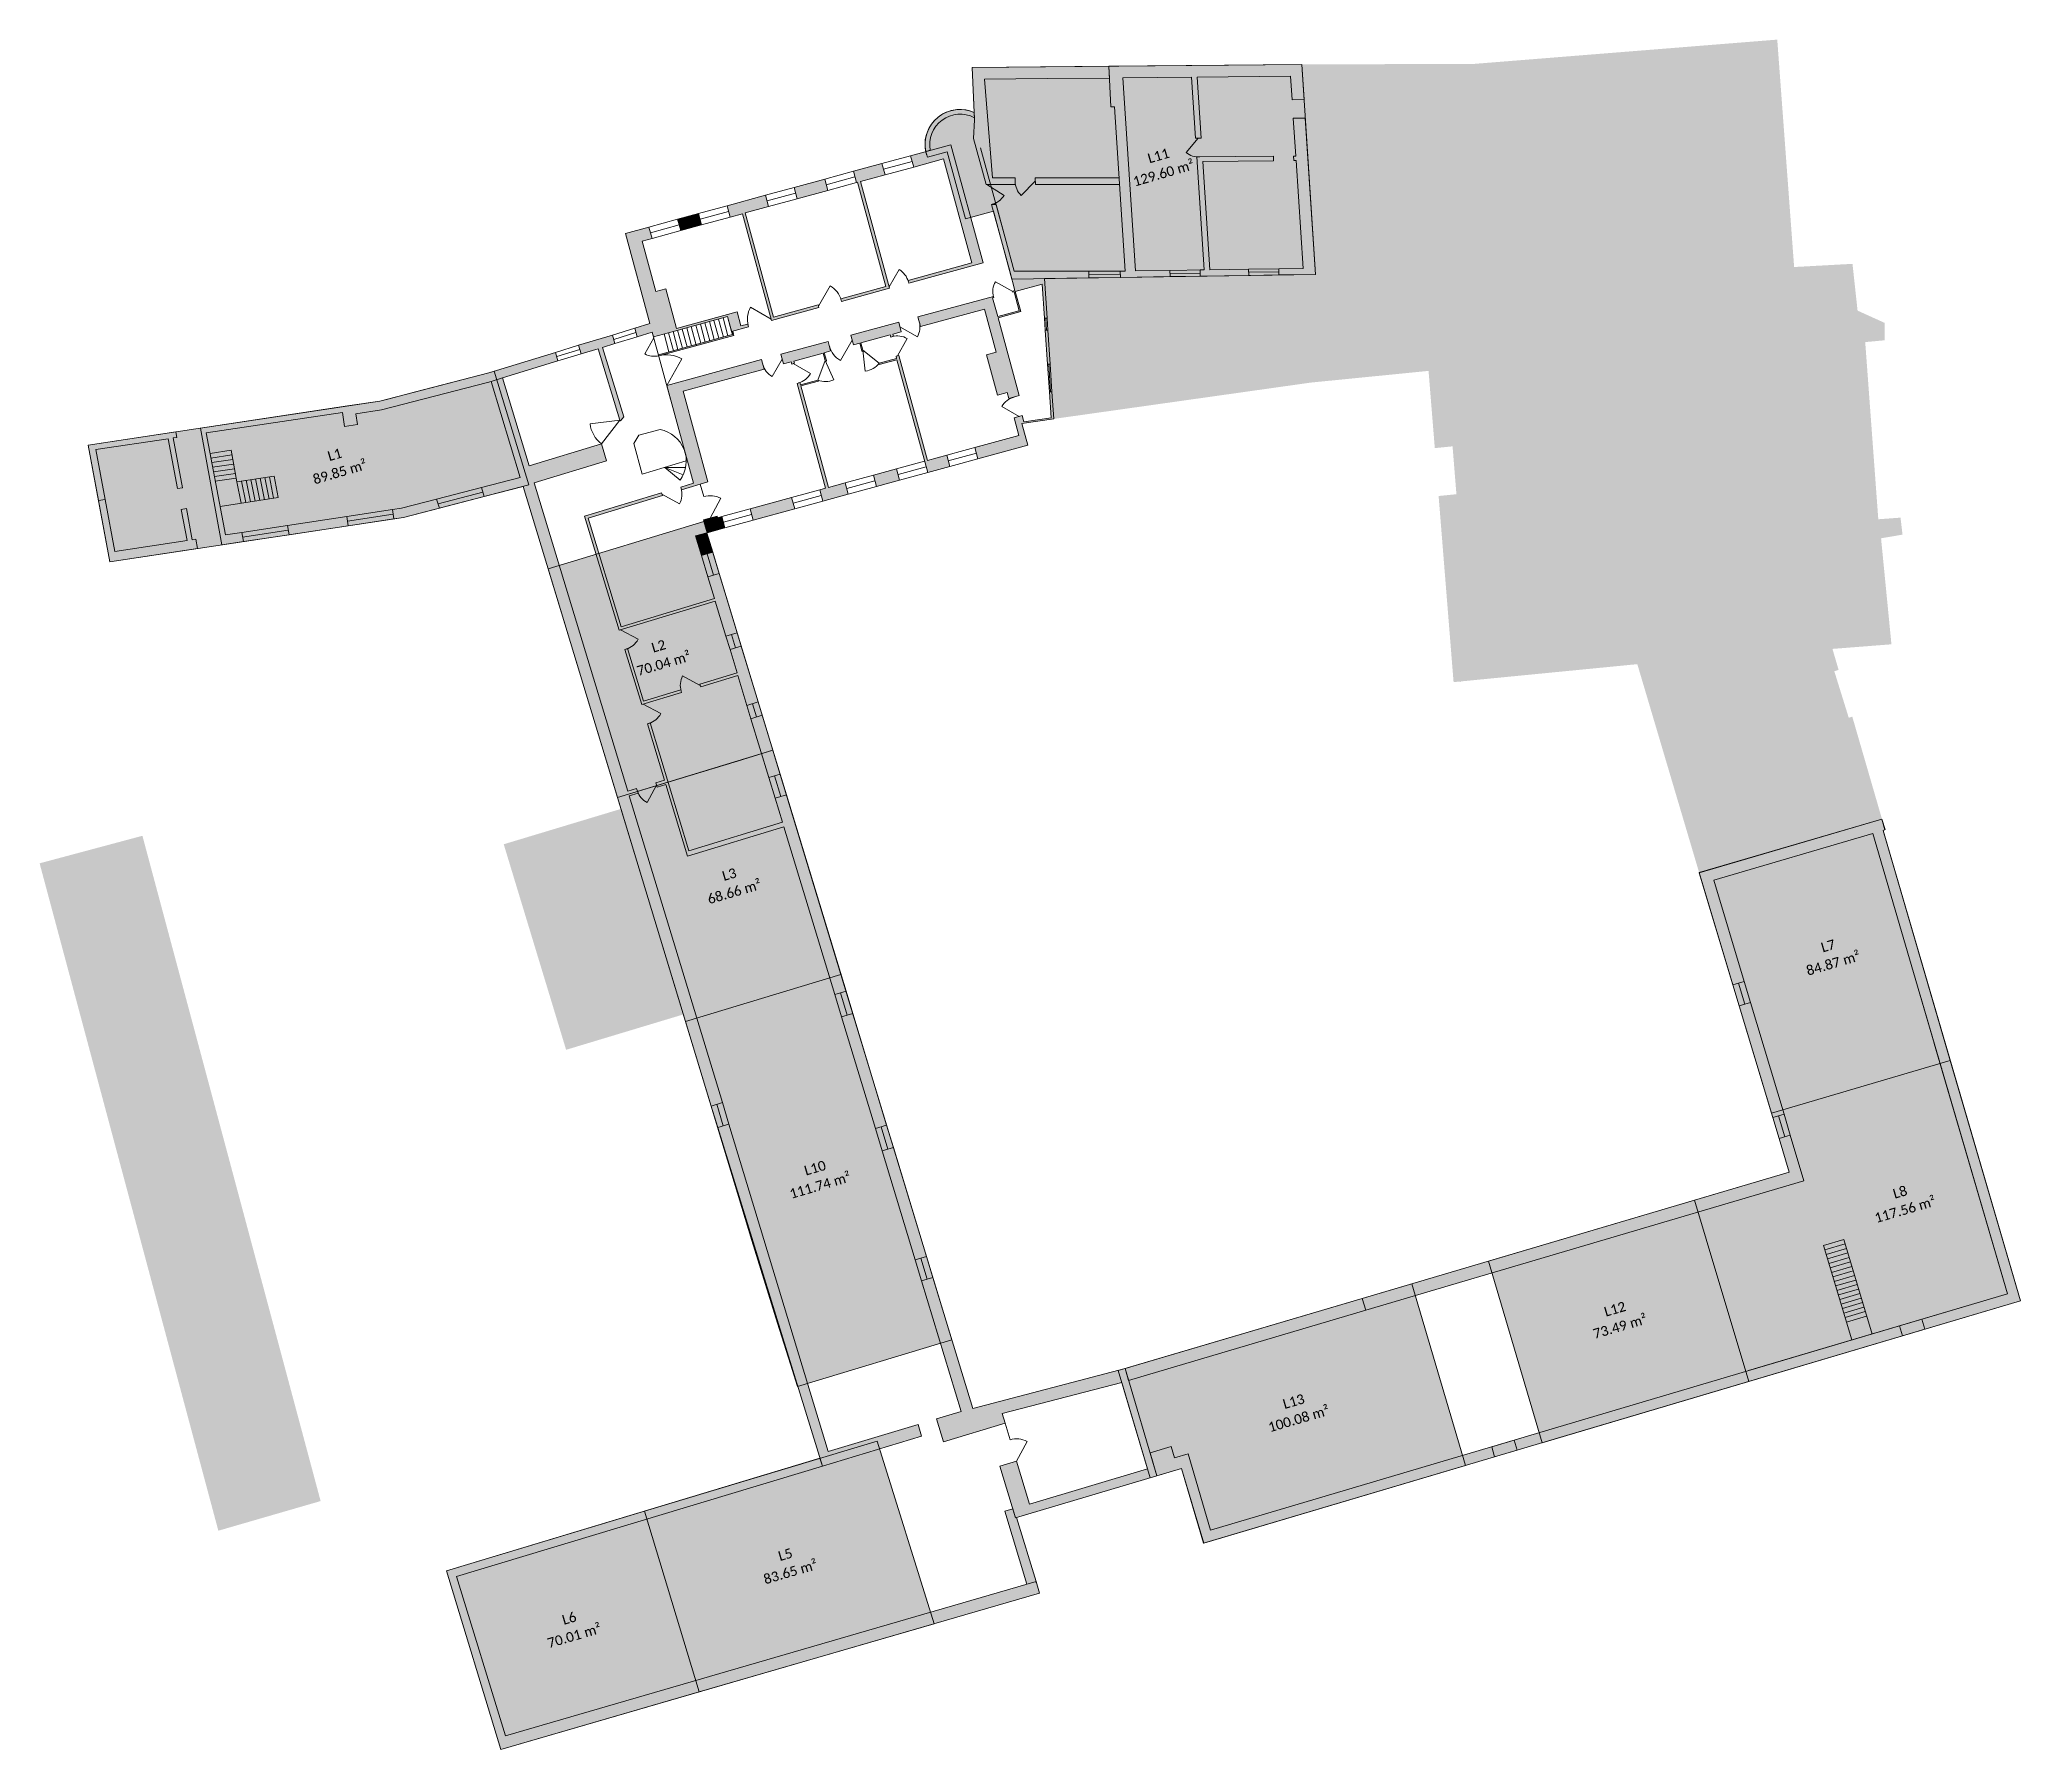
# Model space of a CAD drawing. Header units: centimetres. Extents: x 11704125 to 11712539, y 12092421 to 12099684.
import ezdxf

# ---------------------------------------------------------------- set-up
doc = ezdxf.new("R2010")
doc.units = ezdxf.units.CM
doc.header["$LTSCALE"] = 5
doc.linetypes.add('Lijnpatroon-11', pattern=[1.058074951171875, 0.70538330078125, -0.352691650390625])
for name, color, linetype, lineweight in [('_Nieuw-4 massa', 7, 'Continuous', 5), ('Bestaand-4 massa', 7, 'Continuous', 9), ('Tekst-beschrijving', 7, 'Lijnpatroon-11', 13)]:
    doc.layers.add(name, color=color, linetype=linetype, lineweight=lineweight)
for name, color, linetype, lineweight, true_color in [('Batiment', 4, 'Continuous', 5, 0x00ffff), ('Limite de propriété', 5, 'Continuous', 30, 0x0000ff), ('Oppervlakte-netto', 5, 'Continuous', 5, 0x0000ff)]:
    doc.layers.add(name, color=color, linetype=linetype, lineweight=lineweight, true_color=true_color)
doc.styles.add('Corbel', font='')
doc.styles.get('Corbel').set_extended_font_data('Corbel')

msp = doc.modelspace()

# ---------------------------------------------------------------- texts
at = {"layer": 'Tekst-beschrijving', "color": 16, "true_color": 0x800000, "char_height": 41.423828125, "attachment_point": 2, "rotation": 16.281229190591024, "line_spacing_factor": 1.117379698434457, "style": 'Corbel'}
for s, insert in [('L11\\P129.60 m²{\\H0.2778x; }{\\fArialUnicodeMS|b0|i0|c0|p0;\\H0.3044x;\\P}{\\fArial|b0|i0|c0|p0;\\H0.5479x; }', (11708872.02064525, 12099210.93376426, 300)), ('L1\\P89.85 m²{\\H0.2778x; }{\\fArialUnicodeMS|b0|i0|c0|p0;\\H0.3044x;\\P}{\\fArial|b0|i0|c0|p0;\\H0.5479x; }', (11705372.61463386, 12097941.39162138, 300)), ('L2\\P70.04 m²{\\H0.2778x; }{\\fArialUnicodeMS|b0|i0|c0|p0;\\H0.3044x;\\P}{\\fArial|b0|i0|c0|p0;\\H0.5479x; }', (11706748.45924313, 12097127.98447872, 300)), ('L3\\P68.66 m²{\\H0.2778x; }{\\fArialUnicodeMS|b0|i0|c0|p0;\\H0.3044x;\\P}{\\fArial|b0|i0|c0|p0;\\H0.5479x; }', (11707048.72314866, 12096158.22919522, 300)), ('L7\\P84.87 m²{\\H0.2778x; }{\\fArialUnicodeMS|b0|i0|c0|p0;\\H0.3044x;\\P}{\\fArial|b0|i0|c0|p0;\\H0.5479x; }', (11711716.68959996, 12095854.46960874, 300)), ('L10\\P111.74 m²{\\H0.2778x; }{\\fArialUnicodeMS|b0|i0|c0|p0;\\H0.3044x;\\P}{\\fArial|b0|i0|c0|p0;\\H0.5479x; }', (11707412.92297003, 12094911.24656668, 300)), ('L8\\P117.56 m²{\\H0.2778x; }{\\fArialUnicodeMS|b0|i0|c0|p0;\\H0.3044x;\\P}{\\fArial|b0|i0|c0|p0;\\H0.5479x; }', (11712022.25795014, 12094808.23509096, 300)), ('L12\\P73.49 m²{\\H0.2778x; }{\\fArialUnicodeMS|b0|i0|c0|p0;\\H0.3044x;\\P}{\\fArial|b0|i0|c0|p0;\\H0.5479x; }', (11710810.92222142, 12094311.92760685, 300)), ('L13\\P100.08 m²{\\H0.2778x; }{\\fArialUnicodeMS|b0|i0|c0|p0;\\H0.3044x;\\P}{\\fArial|b0|i0|c0|p0;\\H0.5479x; }', (11709446.20562864, 12093919.53488536, 300)), ('L5\\P83.65 m²{\\H0.2778x; }{\\fArialUnicodeMS|b0|i0|c0|p0;\\H0.3044x;\\P}{\\fArial|b0|i0|c0|p0;\\H0.5479x; }', (11707286.84742173, 12093269.05107892, 300)), ('L6\\P70.01 m²{\\H0.2778x; }{\\fArialUnicodeMS|b0|i0|c0|p0;\\H0.3044x;\\P}{\\fArial|b0|i0|c0|p0;\\H0.5479x; }', (11706368.64344328, 12092998.26309339, 300))]:
    msp.add_mtext(s, dxfattribs=dict(at, insert=insert))

# ---------------------------------------------------------------- hatches: boundary and pattern name
at = {"layer": '_Nieuw-4 massa', "linetype": 'Continuous', "lineweight": 0}
h = msp.add_hatch(color=7, dxfattribs=at)
edge = h.paths.add_edge_path()
edge.add_arc((11708034.91813118, 12099238.51657771), 128.945965095095, 61.929372976134175, 190.9972077656506, ccw=False)
edge.add_line((11708095.59489197, 12099352.29439899), (11708094.57028249, 12099374.99559208))
edge.add_arc((11708034.91813119, 12099238.51657771), 148.9459650937301, 66.39085749715862, 191.5703637856472)
edge.add_line((11707888.99887828, 12099208.64230536), (11707908.34006776, 12099213.91869624))
at = {"layer": '_Nieuw-4 massa', "linetype": 'Continuous', "lineweight": 0, "true_color": 0x324a9a}
for points in [[(11712025.41478313, 12094220.31072613), (11712038.0707466, 12094177.64897782), (11712133.94115962, 12094206.08951065), (11712121.28503055, 12094248.75181716)], [(11710293.42343205, 12093706.49992634), (11710305.89743402, 12093663.79023003), (11710401.76870273, 12093692.23101671), (11710389.29189498, 12093734.9471273)]]:
    msp.add_hatch(color=175, dxfattribs=at).paths.add_polyline_path(points)
at = {"layer": '_Nieuw-4 massa', "linetype": 'Continuous', "lineweight": 0}
for points in [[(11707439.53846994, 12093657.99165341), (11705852.57122257, 12093179.35445693), (11706083.66693012, 12092421.34697571), (11708372.72077463, 12093084.75293966), (11708357.64862966, 12093134.3618739), (11706103.26995795, 12092479.0857691), (11705896.31388139, 12093155.99020613), (11707449.8038114, 12093624.53047757)], [(11708225.23593429, 12093432.58965727), (11708319.23553244, 12093123.19640954), (11708357.64862966, 12093134.3618739), (11708275.20101487, 12093405.73255857), (11708271.0710697, 12093404.53563161), (11708259.44299827, 12093442.80863337)]]:
    msp.add_hatch(color=7, dxfattribs=at).paths.add_polyline_path(points)
at = {"layer": 'Bestaand-4 massa', "linetype": 'Continuous', "lineweight": 0, "true_color": 0x4c4c4c, "transparency": 33554503}
for points in [[(11709486.46328215, 12099578.64522917), (11710220.19132955, 12099581.0682318), (11711506.41753199, 12099684.08244613), (11711578.15048452, 12098718.07959943), (11709545.50521206, 12098686.92160041)], [(11708393.40999063, 12098669.26137103), (11708432.89283405, 12098072.94305174), (11709524.6732324, 12098227.18686873), (11710025.09738412, 12098276.88387609), (11710051.63723158, 12097948.90115295), (11710127.12095131, 12097956.39742379), (11710143.47960057, 12097753.01849775), (11710067.8383648, 12097745.50658403), (11710131.43714562, 12096954.8146674), (11710911.97385026, 12097031.14564142), (11711174.74439691, 12096145.27786352), (11711951.33301565, 12096373.19489991), (11711825.20803896, 12096808.0078576), (11711810.1967308, 12096803.55512803), (11711748.83986522, 12097000.95415276), (11711767.06706606, 12097007.26070662), (11711740.88364755, 12097095.93819653), (11711991.51117793, 12097115.52874562), (11711947.4020895, 12097565.77773608), (11712038.60413186, 12097581.33400353), (11712030.13815251, 12097653.54985802), (11711935.70174393, 12097646.5772355), (11711880.13391345, 12098399.18163002), (11711962.5231943, 12098406.90014977), (11711962.51887737, 12098480.89697152), (11711847.63923801, 12098532.92320237), (11711826.04295852, 12098731.61485793), (11711578.15048452, 12098718.07959943)]]:
    msp.add_hatch(color=251, dxfattribs=at).paths.add_polyline_path(points)
at = {"layer": 'Bestaand-4 massa', "linetype": 'Continuous', "lineweight": 0, "transparency": 33554687}
for points in [[(11708092.00401105, 12099264.0233063), (11708096.00237693, 12099343.26618395), (11708085.97846775, 12099565.35538206), (11708667.3147979, 12099571.00860246), (11708669.57064494, 12099521.02817541), (11708404.41724135, 12099518.44968417), (11708138.26325887, 12099515.86146278), (11708172.33078598, 12099096.29130825), (11708268.31262414, 12099096.30843654), (11708269.57638304, 12099068.30866162), (11708145.40216891, 12099068.28650229)], [(11707964.31070646, 12099177.36062711), (11708084.85082056, 12098735.50761886), (11707813.75759934, 12098661.55178466), (11707816.91585561, 12098649.97484995), (11708132.38732656, 12098736.03733316), (11707995.5295551, 12099237.7045041), (11707824.76976807, 12099191.12022419), (11707837.92916917, 12099142.88299622)], [(11706784.97117754, 12098625.51710261), (11706742.52241693, 12098613.93682964), (11706684.09467603, 12098828.11012185), (11706726.54343665, 12098839.69039482), (11706713.38403555, 12098887.92762279), (11706613.05060136, 12098860.55606849), (11706717.53624611, 12098477.55247838), (11706652.61477652, 12098457.75427823), (11706663.65371034, 12098421.38855415), (11706727.56549057, 12098440.78918289), (11706732.80262292, 12098421.5918999), (11706795.64357061, 12098438.73528212), (11707047.30934932, 12098507.39119508), (11707064.41509922, 12098444.68819275), (11707136.77094117, 12098464.4272944), (11707133.61268491, 12098476.00422912), (11707103.70560357, 12098467.84540044), (11707087.3879462, 12098527.65956312), (11706830.76589337, 12098457.65154926)], [(11707072.92345432, 12098432.49770905), (11707074.23939443, 12098427.67398624), (11706754.90894525, 12098340.55875094), (11706753.59300512, 12098345.38247378)], [(11706001.17962823, 12097781.32334435), (11706012.80777787, 12097743.01655781), (11706178.44655751, 12097786.06008825), (11706977.33645073, 12095154.26521354), (11707025.20664358, 12095168.70310124), (11706629.52272445, 12096472.21052973), (11706666.84125548, 12096483.53869119), (11706661.03194191, 12096502.67639942), (11706623.71341089, 12096491.34823795), (11706225.8600555, 12097802.00247262), (11706533.02027241, 12097895.24195539), (11706511.08503804, 12097967.50352471), (11706203.92482113, 12097874.26404193), (11706090.64320654, 12098247.44935219), (11706043.08940168, 12098231.96918286), (11706166.81840788, 12097824.36687479)], [(11704330.36909195, 12097961.53997431), (11704374.24264392, 12097726.65681134), (11704402.4414851, 12097730.90802715), (11704362.94042392, 12097942.38245247), (11704670.65409438, 12097988.77291271), (11704710.15515555, 12097777.29848738), (11704731.92268208, 12097780.58012766), (11704692.42162091, 12097992.05455299), (11704707.26311626, 12097994.29203499), (11704702.89062547, 12098017.70077263)], [(11704443.77980493, 12097509.59758203), (11704402.4414851, 12097730.90802715), (11704374.24264392, 12097726.65681134), (11704422.92999838, 12097466.00228709), (11704795.45153191, 12097522.16308542), (11704788.10249728, 12097561.50716455), (11704773.26100191, 12097559.26968254), (11704748.45801001, 12097692.05594961), (11704726.69048348, 12097688.77430934), (11704751.49347539, 12097555.98804227)], [(11708842.55524004, 12093680.50369366), (11708932.3349672, 12093707.32437862), (11708946.46274229, 12093659.36144585), (11709003.95266197, 12093676.53591354), (11709099.45571585, 12093352.30888398), (11712484.1575539, 12094356.40097783), (11711913.01391036, 12096311.93791137), (11711236.32000073, 12096113.51599353), (11711365.58135303, 12095683.51391728), (11711317.63905842, 12095669.45615511), (11711174.74403515, 12096145.48149404), (11711951.33301565, 12096373.19489991), (11711964.3839981, 12096328.20193795), (11711955.71603175, 12096324.45913656), (11712539.29605494, 12094326.34132168), (11709069.36695287, 12093296.96604895), (11708975.67942937, 12093615.02946387), (11708871.41958493, 12093583.88300654)], [(11709743.49293544, 12094336.53912996), (11711557.11426929, 12094872.675514), (11711513.93943368, 12095016.30134355), (11711561.92042269, 12095030.37045179), (11711620.03349441, 12094837.05094019), (11709758.60241739, 12094286.78120739)]]:
    msp.add_hatch(color=7, dxfattribs=at).paths.add_polyline_path(points)
at = {"layer": 'Bestaand-4 massa', "linetype": 'Continuous', "lineweight": 0}
for points in [[(11708716.55251966, 12098674.21475603), (11708715.34399958, 12098700.99066282), (11708736.50790319, 12098701.02826161), (11708690.34583735, 12099398.22438861), (11708675.12002868, 12099398.07632483), (11708667.3147979, 12099571.00860246), (11709486.46328215, 12099578.64522917), (11709496.36723075, 12099429.06365229), (11709445.12873711, 12099428.56538222), (11709438.51158276, 12099528.50576174), (11709041.89988668, 12099524.64890089), (11709059.03831642, 12099265.80331794), (11709035.00124394, 12099265.5695688), (11709017.86281419, 12099524.41515175), (11708726.41331026, 12099521.58094339), (11708780.70738557, 12098701.56523716), (11708926.37811911, 12098703.79819371), (11708927.46996545, 12098677.44786594)], [(11709388.95798849, 12098684.5219204), (11709388.55390816, 12098710.8827908), (11709492.54169178, 12098712.47679803), (11709462.20099531, 12099170.71920306), (11709452.18554844, 12099170.62180759), (11709450.92828911, 12099189.61047969), (11709460.94373598, 12099189.70787517), (11709450.29011749, 12099350.61188619), (11709501.55557188, 12099350.70296198), (11709545.50521206, 12098686.92160042)], [(11707703.21195357, 12099157.95853341), (11707581.65413908, 12099124.79684263), (11707594.81354018, 12099076.55961467), (11707599.63726298, 12099077.87555477), (11707720.17737707, 12098636.02254653), (11707528.19320974, 12098583.64813014), (11707531.35146601, 12098572.07119543), (11707734.91256806, 12098627.60386807), (11707611.21419769, 12099081.03381104), (11707716.37135467, 12099109.72130544)], [(11709055.4549299, 12098679.40972099), (11709055.40808869, 12098705.77606742), (11709072.04885266, 12098706.03115026), (11709040.29496742, 12099185.61726518), (11709365.79699071, 12099188.78261815), (11709367.05425004, 12099169.79394604), (11709065.58929923, 12099166.86234221), (11709096.0770149, 12098706.39947298), (11709260.56894372, 12098708.92093575), (11709260.97302404, 12098682.56006536)], [(11707473.25572568, 12099043.39792388), (11707460.09632459, 12099091.63515186), (11707329.85580906, 12099056.10476888), (11707343.01521015, 12099007.86754091)], [(11708353.39847292, 12099096.32362042), (11708710.33077741, 12099096.38731625), (11708712.86843849, 12099068.38776865), (11708354.66223182, 12099068.32384549)], [(11707208.29799456, 12099022.9430781), (11707045.256164, 12098978.46430237), (11707058.4155651, 12098930.2270744), (11707110.51177132, 12098944.43922759), (11707234.21014168, 12098491.00928464), (11707434.87701006, 12098545.75239322), (11707431.71875379, 12098557.32932794), (11707242.62882013, 12098505.74447561), (11707122.08870604, 12098947.59748386), (11707221.45739566, 12098974.70585013)], [(11707856.1308709, 12098506.22791059), (11708176.42606464, 12098593.60633391), (11708177.74200475, 12098588.78261111), (11708172.91828195, 12098587.466671), (11708194.76288779, 12098507.39287256), (11708284.60246042, 12098531.90163935), (11708286.41362094, 12098532.39573466), (11708264.56901511, 12098612.4695331), (11708259.74529232, 12098611.15359299), (11708258.4293522, 12098615.97731578), (11708268.07679779, 12098618.609196), (11708245.78985994, 12098700.30441097), (11708168.51622982, 12098983.55937709), (11708188.02608389, 12098983.29410733), (11708265.21960013, 12098700.33280748), (11708581.23585299, 12098700.36427249), (11708582.50884053, 12098672.16002819), (11708393.40999063, 12098669.26137103), (11708404.54491531, 12098501.08808373), (11708393.46339427, 12098500.33609586), (11708383.88377162, 12098645.01930439), (11708269.3927379, 12098613.7854732), (11708292.55328384, 12098528.88795197), (11708196.0788279, 12098502.56914976), (11708286.35231945, 12098171.66176586), (11708241.97406972, 12098159.55511685), (11708234.86799313, 12098185.60321996), (11708193.38397707, 12098174.286135), (11708146.79969716, 12098345.04592204), (11708188.28371322, 12098356.36300698), (11708138.27798904, 12098539.66447329), (11707867.18476782, 12098465.70863909)], [(11706923.69834951, 12098945.3026116), (11706834.94185004, 12098921.08931356), (11706848.10125114, 12098872.85208559), (11706936.85775061, 12098897.06538362)], [(11707737.90899685, 12098430.44144414), (11707740.54087707, 12098420.79399854), (11707752.11781178, 12098423.9522548), (11707749.48593156, 12098433.5997004), (11707785.18148026, 12098443.33765721), (11707774.12758333, 12098483.85692871), (11707570.56648129, 12098428.32425606), (11707581.62037821, 12098387.80498456), (11707608.63322588, 12098395.17424918), (11707617.84480665, 12098361.4081896), (11707623.03980957, 12098357.27784408), (11707622.2377295, 12098364.30327414), (11707613.45694868, 12098396.49018929)], [(11706557.85780671, 12098429.0815688), (11706414.32499507, 12098385.51171703), (11706425.38924302, 12098349.06260022), (11706497.15564883, 12098370.8475261), (11706589.0948167, 12098067.97095596), (11706592.92319716, 12098064.96096049), (11706605.89963348, 12098081.46554855), (11706516.29335705, 12098376.65683967), (11706568.92205466, 12098392.63245198)], [(11707064.41509922, 12098444.68819275), (11707068.09973152, 12098431.18176894), (11707072.92345432, 12098432.49770905), (11707069.23882202, 12098446.00413286)], [(11707453.3093518, 12098352.80097763), (11707462.09013263, 12098320.61406248), (11707464.96681225, 12098314.15459545), (11707467.34465537, 12098320.35085816), (11707458.1330746, 12098354.11691774), (11707485.14592226, 12098361.48618236), (11707474.09202534, 12098402.00545386), (11707273.42515697, 12098347.26234527), (11707284.47905389, 12098306.74307377), (11707317.28036891, 12098315.69146652), (11707319.91224913, 12098306.04402093), (11707331.48918385, 12098309.20227719), (11707328.85730363, 12098318.84972279)], [(11708406.19599544, 12098305.10136493), (11708396.80962346, 12098449.79723917), (11708407.8911445, 12098450.54922704), (11708417.27751646, 12098305.8533528)], [(11706315.76579774, 12098355.59375215), (11706032.92306698, 12098268.77549241), (11705569.50857301, 12098148.35081939), (11704807.60577349, 12098033.48747428), (11704899.34199943, 12097537.82545945), (11704990.60944346, 12097551.58480504), (11704983.17620363, 12097590.91618952), (11704913.91057459, 12097580.47380519), (11704832.14493654, 12098013.11903448), (11705411.59700101, 12098100.47637521), (11705420.54143862, 12098041.14681229), (11705474.5267778, 12098049.2855626), (11705467.72618782, 12098094.39471853), (11705577.17670674, 12098110.89531774), (11706027.62967383, 12098227.95175852), (11706043.08940168, 12098231.96918286), (11706090.64320654, 12098247.44935219), (11706326.83004569, 12098319.14463533)], [(11707191.42186941, 12098324.8913634), (11706789.12338811, 12098215.14195821), (11706902.45231833, 12097799.72233536), (11706848.1404939, 12097783.23580442), (11706851.62608204, 12097771.75317949), (11706963.0481144, 12097805.57569977), (11706858.0619586, 12098190.41396803), (11707202.47576634, 12098284.3720919)], [(11708425.26657892, 12098188.12410885), (11708432.89283405, 12098072.94305175), (11708297.12700298, 12098053.76241795), (11708322.50398102, 12097960.74032174), (11708110.87267388, 12097903.0060494), (11708097.71327277, 12097951.24327738), (11708284.87371732, 12098002.30175366), (11708264.34505159, 12098077.55182929), (11708298.10935228, 12098086.76293022), (11708305.2047689, 12098060.75390244), (11708421.48091858, 12098077.18108613), (11708414.1850579, 12098187.37212098)], [(11707764.87639975, 12097860.44340977), (11707666.47245468, 12097833.59823152), (11707679.63185579, 12097785.36100355), (11707778.03580085, 12097812.2061818)], [(11705623.80393883, 12097687.49628436), (11705629.76689724, 12097647.94324242), (11705670.69213693, 12097654.11307134), (11705822.95280236, 12097693.68011356), (11705811.32465273, 12097731.9869001), (11705662.65849136, 12097693.35393953)], [(11707011.88057014, 12097415.96180939), (11706964.03629959, 12097401.43852546), (11706991.63053904, 12097310.53441142), (11706594.52309351, 12097189.99115488), (11706454.51863651, 12097651.20992295), (11706770.29082211, 12097747.06359682), (11706766.80523397, 12097758.54622176), (11706439.55042342, 12097659.20695973), (11706586.52605671, 12097175.0229418), (11706995.13329637, 12097299.05699825), (11707040.43751958, 12097149.78031744), (11707088.27304357, 12097164.30094631)], [(11707319.16441327, 12097738.85054358), (11707142.61615889, 12097690.68713555), (11707155.77556, 12097642.44990758), (11707332.32381437, 12097690.61331561)], [(11705177.11996495, 12097620.15486563), (11705184.55320477, 12097580.82348116), (11705435.95699172, 12097618.7247462), (11705429.99403331, 12097658.27778814)], [(11707022.98783351, 12097658.05182082), (11707004.65768688, 12097653.05124839), (11707002.81537073, 12097659.80446031), (11706944.93069717, 12097644.01317899), (11706959.93241442, 12097589.0227391), (11707036.14723462, 12097609.81459284)], [(11706959.39210568, 12097588.87533968), (11706911.1354342, 12097575.71063427), (11706936.44206014, 12097492.3426395), (11706984.28633069, 12097506.86592343)], [(11706851.74844838, 12096910.66318129), (11706848.46574784, 12096922.20739342), (11706690.37676739, 12096874.21896927), (11706622.69826431, 12097097.17327001), (11706611.21563938, 12097093.68768187), (11706682.37973059, 12096859.25075619)], [(11707105.41051859, 12097107.84470706), (11707057.56624804, 12097093.32142315), (11707087.48421292, 12096994.76222581), (11706929.59812017, 12096946.83538889), (11706933.08370831, 12096935.35276396), (11707090.96980106, 12096983.27960088), (11707129.60173629, 12096856.01384123), (11707177.44600684, 12096870.53712516)], [(11707194.58348187, 12096814.08088591), (11707146.73921132, 12096799.55760199), (11707222.55075339, 12096549.81050973), (11707270.39502394, 12096564.33379366)], [(11707297.11786636, 12096476.30033585), (11707249.2735958, 12096461.77705193), (11707280.3534234, 12096359.39031295), (11706883.24597787, 12096238.84705641), (11706718.55193819, 12096781.40108441), (11706707.06931327, 12096777.91549627), (11706779.68573287, 12096538.69414353), (11706742.36720184, 12096527.36598207), (11706748.17651541, 12096508.22827385), (11706785.49504644, 12096519.55643531), (11706877.5726665, 12096216.22376005), (11707286.16273697, 12096340.25260473), (11707502.55966739, 12095627.37297359), (11707550.40393795, 12095641.89625752)], [(11707579.16004011, 12095547.16460183), (11707531.31576956, 12095532.64131791), (11707675.0968999, 12095058.98099857), (11707722.96709276, 12095073.41888627)], [(11711392.35486253, 12095594.44889926), (11711535.14691319, 12095119.43546982), (11711487.16592418, 12095105.36636158), (11711344.3779662, 12095580.38099108)], [(11707856.22758236, 12093801.27196564), (11707871.28967056, 12093751.65270415), (11707449.8038114, 12093624.53047757), (11707005.22120028, 12095062.40406777), (11707053.09139312, 12095076.84195547), (11707475.18084729, 12093686.34637955)], [(11707751.72324074, 12094978.6870797), (11707703.85304788, 12094964.24919199), (11707844.43866017, 12094501.11591538), (11707892.30885303, 12094515.55380308)], [(11707919.61267029, 12094425.60643118), (11708088.47950835, 12093869.3058913), (11708735.58269998, 12094038.58423772), (11708871.41958493, 12093583.88300654), (11708271.0710697, 12093404.53563161), (11708204.2515736, 12093624.46743258), (11708274.75079528, 12093645.73034767), (11708329.15035525, 12093463.63292321), (11708831.22527699, 12093613.62216604), (11708721.65373222, 12093980.40263459), (11708214.1887494, 12093848.45611566), (11708226.68747687, 12093806.61779782), (11707964.32009389, 12093727.48649322), (11707934.73469863, 12093824.95010147), (11708040.13773497, 12093856.74018025), (11707871.74247744, 12094411.16854347)], [(11709758.60241739, 12094286.78120739), (11709743.49293544, 12094336.53912995), (11708735.58269998, 12094038.58423772), (11708750.46718992, 12093988.7598038)]]:
    msp.add_hatch(color=7, dxfattribs=at).paths.add_polyline_path(points)
h = msp.add_hatch(color=7, dxfattribs=at)
edge = h.paths.add_edge_path()
edge.add_line((11707978.08494739, 12097918.60796264), (11707896.08165983, 12097896.23698077))
edge.add_line((11707896.08165983, 12097896.23698077), (11707774.48879365, 12098341.94896725))
edge.add_line((11707774.48879365, 12098341.94896725), (11707762.91185894, 12098338.79071099))
edge.add_line((11707762.91185894, 12098338.79071099), (11707765.54373916, 12098329.14326539))
edge.add_line((11707765.54373916, 12098329.14326539), (11707691.7732843, 12098309.01824897))
edge.add_arc((11707622.2377352, 12098364.30326936), 88.83482463210363, 318.2865962676386, 321.51315040147506, ccw=False)
edge.add_line((11707688.55138058, 12098305.19213248), (11707690.64485908, 12098303.52768886))
edge.add_line((11707690.64485908, 12098303.52768886), (11707766.85967927, 12098324.31954259))
edge.add_line((11707766.85967927, 12098324.31954259), (11707897.66412623, 12097844.84149653))
edge.add_line((11707897.66412623, 12097844.84149653), (11707991.2443485, 12097870.37073467))
edge.add_line((11707991.2443485, 12097870.37073467), (11707978.08494739, 12097918.60796264))
h = msp.add_hatch(color=7, dxfattribs=at)
edge = h.paths.add_edge_path()
edge.add_line((11707560.00353041, 12097752.72568881), (11707546.84412931, 12097800.96291679))
edge.add_line((11707546.84412931, 12097800.96291679), (11707475.4530319, 12097781.48700316))
edge.add_line((11707475.4530319, 12097781.48700316), (11707357.80798605, 12098212.72782125))
edge.add_line((11707357.80798605, 12098212.72782125), (11707434.02280625, 12098233.51967499))
edge.add_line((11707434.02280625, 12098233.51967499), (11707434.98102774, 12098236.01664042))
edge.add_arc((11707462.0901326, 12098320.61406247), 88.83483204241004, 249.00547485428308, 252.2320286207611, ccw=False)
edge.add_line((11707430.26250082, 12098237.67656046), (11707356.49204594, 12098217.55154404))
edge.add_line((11707356.49204594, 12098217.55154404), (11707353.86016572, 12098227.19898964))
edge.add_line((11707353.86016572, 12098227.19898964), (11707342.28323101, 12098224.04073337))
edge.add_line((11707342.28323101, 12098224.04073337), (11707463.8760972, 12097778.32874689))
edge.add_line((11707463.8760972, 12097778.32874689), (11707438.79273865, 12097771.48585832))
edge.add_line((11707438.79273865, 12097771.48585832), (11707451.95213975, 12097723.24863034))
edge.add_line((11707451.95213975, 12097723.24863034), (11707560.00353041, 12097752.72568881))
at = {"layer": 'Oppervlakte-netto', "linetype": 'Continuous', "lineweight": 0, "true_color": 0x88aac0, "transparency": 33554585}
msp.add_hatch(color=143, dxfattribs=at).paths.add_polyline_path([(11707979.92013078, 12099207.5325656), (11708057.56059729, 12098922.93292055), (11708176.22417811, 12098955.30504726), (11708254.83806292, 12098667.1372306), (11709545.50521206, 12098686.92160042), (11709486.46328215, 12099578.64522917), (11708085.97846775, 12099565.35538206), (11708094.57028249, 12099374.99559208), (11708076.36197837, 12099381.58057755), (11708058.74069031, 12099385.54509942), (11708040.33871679, 12099387.36387453), (11708021.7355562, 12099386.87802903), (11708005.03010444, 12099384.43301399), (11707996.84267244, 12099382.51366088), (11707982.2131917, 12099377.82590932), (11707961.64332341, 12099368.19195341), (11707948.76985855, 12099360.02120989), (11707941.22257523, 12099354.30104693), (11707924.54807533, 12099338.53333275), (11707913.28953303, 12099324.48973997), (11707906.54022573, 12099314.04150014), (11707895.89559019, 12099291.97341649), (11707890.8278053, 12099276.2376395), (11707887.31795324, 12099258.49376439), (11707885.97457244, 12099237.66992151), (11707886.56545106, 12099225.23565844), (11707888.05098843, 12099213.71853555), (11707896.00879948, 12099184.64105811)])
at = {"layer": 'Oppervlakte-netto', "linetype": 'Continuous', "lineweight": 0, "true_color": 0xbc9b6a, "transparency": 33554585}
msp.add_hatch(color=33, dxfattribs=at).paths.add_polyline_path([(11705569.50857301, 12098148.3508194), (11705433.04643153, 12098127.77798772), (11704330.36909195, 12097961.5399743), (11704422.92999838, 12097466.00228709), (11705670.69213693, 12097654.11307134), (11706202.44532344, 12097793.06928474), (11706055.91467522, 12098275.7873817), (11706032.92306698, 12098268.77549241), (11705721.89087425, 12098187.94947037), (11705722.00072429, 12098188.24925108), (11705603.75927154, 12098157.25133767)])
at = {"layer": 'Oppervlakte-netto', "linetype": 'Continuous', "lineweight": 0, "true_color": 0xffde74, "transparency": 33554687}
msp.add_hatch(color=41, dxfattribs=at).paths.add_polyline_path([(11706946.77301332, 12097637.25996708), (11706284.62835738, 12097436.26380338), (11706579.44055181, 12096465.05960001), (11707239.69148536, 12096665.48091813), (11706959.39210568, 12097588.87533968), (11706960.59822058, 12097589.20437496)])
at = {"layer": 'Oppervlakte-netto', "linetype": 'Continuous', "lineweight": 0, "true_color": 0x4d1d00, "transparency": 33554585}
msp.add_hatch(color=38, dxfattribs=at).paths.add_polyline_path([(11706579.44055181, 12096465.05960001), (11706868.45390185, 12095512.95861614), (11707528.7048354, 12095713.37993425), (11707247.10638861, 12096641.05389191), (11707239.69148536, 12096665.48091813), (11707179.40770447, 12096647.18158039), (11707088.7560359, 12096619.66397158)])
at = {"layer": 'Oppervlakte-netto', "linetype": 'Continuous', "lineweight": 0, "true_color": 0x9a3830, "transparency": 33554585}
msp.add_hatch(color=17, dxfattribs=at).paths.add_polyline_path([(11711174.74439691, 12096145.27786352), (11711317.63905842, 12095669.45615511), (11711344.3779662, 12095580.38099108), (11711481.41970168, 12095124.48180141), (11712241.12600417, 12095347.24482528), (11711955.71603175, 12096324.45913656), (11711964.0627512, 12096328.06322452), (11711951.33301565, 12096373.19489991)])
at = {"layer": 'Oppervlakte-netto', "linetype": 'Continuous', "lineweight": 0, "true_color": 0xddba99, "transparency": 33554585}
msp.add_hatch(color=31, dxfattribs=at).paths.add_polyline_path([(11707999.77021964, 12094161.54222241), (11707528.7048354, 12095713.37993425), (11706868.45390185, 12095512.95861614), (11707150.78654128, 12094582.86599671), (11707259.12991045, 12094232.21798187), (11707313.94248864, 12094057.75383442), (11707343.57845846, 12093963.4248614)])
at = {"layer": 'Oppervlakte-netto', "linetype": 'Continuous', "lineweight": 0, "true_color": 0x799463, "transparency": 33554585}
msp.add_hatch(color=75, dxfattribs=at).paths.add_polyline_path([(11711154.81982492, 12094753.75063994), (11711204.62368667, 12094588.07262729), (11711385.9508248, 12093984.15395113), (11712539.29605494, 12094326.34132168), (11712241.12600417, 12095347.24482528), (11711481.41970168, 12095124.48180141), (11711487.16592418, 12095105.36636158), (11711513.93943368, 12095016.30134355), (11711557.11426929, 12094872.675514)])
at = {"layer": 'Oppervlakte-netto', "linetype": 'Continuous', "lineweight": 0, "true_color": 0x8e3d0b, "transparency": 33554585}
msp.add_hatch(color=36, dxfattribs=at).paths.add_polyline_path([(11710280.01437525, 12094495.1437181), (11710507.96711514, 12093723.7816948), (11711386.13669457, 12093984.24968344), (11711204.62368667, 12094588.07262729), (11711154.81982492, 12094753.75063994)])
at = {"layer": 'Oppervlakte-netto', "linetype": 'Continuous', "lineweight": 0, "true_color": 0x808080, "transparency": 33554585}
msp.add_hatch(color=8, dxfattribs=at).paths.add_polyline_path([(11708706.81331673, 12094030.07953345), (11708842.6748375, 12093575.29583615), (11708975.67942937, 12093615.02946387), (11709070.25051392, 12093297.22816264), (11710182.56655964, 12093627.20338669), (11709954.22973501, 12094398.83640426)])
at = {"layer": 'Oppervlakte-netto', "linetype": 'Continuous', "lineweight": 0, "true_color": 0xcd9590, "transparency": 33554585}
msp.add_hatch(color=33, dxfattribs=at).paths.add_polyline_path([(11706694.44240291, 12093433.26698236), (11706926.01291287, 12092665.47288389), (11707924.68186177, 12092954.90379366), (11707682.31474355, 12093731.21418222), (11707583.60052961, 12093701.44148546)])
at = {"layer": 'Oppervlakte-netto', "linetype": 'Continuous', "lineweight": 0, "true_color": 0x808000, "transparency": 33554585}
msp.add_hatch(color=56, dxfattribs=at).paths.add_polyline_path([(11705852.57122257, 12093179.35445693), (11706083.66693012, 12092421.34697571), (11706926.01291287, 12092665.47288389), (11706694.44240291, 12093433.26698236)])

# ---------------------------------------------------------------- linework, layer by layer
at = {"layer": '_Nieuw-4 massa', "elevation": 300, "flags": 128}
msp.add_lwpolyline([(11707908.34006776, 12099213.91869624, -0.6313669059731183), (11708095.59489197, 12099352.29439899), (11708094.57028249, 12099374.99559208, 0.6078870595226368), (11707888.99887828, 12099208.64230536)], format="xyb", close=True, dxfattribs=at)
at = {"layer": '_Nieuw-4 massa', "flags": 128}
for points in [[(11712025.41478313, 12094220.31072613), (11712038.0707466, 12094177.64897782), (11712133.94115962, 12094206.08951065), (11712121.28503055, 12094248.75181716)], [(11710293.42343205, 12093706.49992634), (11710305.89743402, 12093663.79023003), (11710401.76870273, 12093692.23101671), (11710389.29189498, 12093734.9471273)], [(11707439.53846994, 12093657.99165341), (11705852.57122257, 12093179.35445693), (11706083.66693012, 12092421.34697571), (11708372.72077463, 12093084.75293966), (11708357.64862966, 12093134.3618739), (11706103.26995795, 12092479.0857691), (11705896.31388139, 12093155.99020613), (11707449.8038114, 12093624.53047757)], [(11708225.23593429, 12093432.58965727), (11708319.23553244, 12093123.19640954), (11708357.64862966, 12093134.3618739), (11708275.20101487, 12093405.73255857), (11708271.0710697, 12093404.53563161), (11708259.44299827, 12093442.80863337)]]:
    msp.add_lwpolyline(points, close=True, dxfattribs=at)
at = {"layer": 'Batiment'}
for p, q in [((11706734.14784327, 12098416.66084715, 300), (11706734.82713253, 12098416.86704762, 300)), ((11707740.54087707, 12098420.79399854, 300), (11707752.11781178, 12098423.9522548, 300)), ((11706754.6847837, 12098341.38043965, 300), (11706754.90894524, 12098340.55875094, 300)), ((11707690.64485908, 12098303.52768886, 300), (11707766.85967927, 12098324.31954259, 300)), ((11707691.77328429, 12098309.01824897, 300), (11707765.54373917, 12098329.14326539, 300)), ((11707762.91185894, 12098338.79071099, 300), (11707774.48879365, 12098341.94896725, 300)), ((11707342.28323101, 12098224.04073337, 300), (11707353.86016572, 12098227.19898964, 300)), ((11707356.49204594, 12098217.55154404, 300), (11707430.26250081, 12098237.67656046, 300)), ((11707357.80798605, 12098212.72782125, 300), (11707434.02280625, 12098233.51967499, 300)), ((11706589.0948167, 12098067.97095596, 300), (11706592.92319716, 12098064.96096049, 300)), ((11706512.53736643, 12097962.71909765, 300), (11706511.08503804, 12097967.50352471, 300)), ((11706770.29082211, 12097747.06359683, 300), (11706766.80523397, 12097758.54622176, 300)), ((11706851.62608204, 12097771.75317949, 300), (11706848.1404939, 12097783.23580442, 300)), ((11710161.29914265, 12096957.73495946, 300), (11710161.34056877, 12096957.2199292, 300)), ((11712329.09318172, 12095046.66068052, 300), (11712328.93014988, 12095046.61248561, 300)), ((11709112.05364759, 12093309.53967587, 300), (11709112.02936621, 12093309.62210966, 300)), ((11709115.41102807, 12093310.52861282, 300), (11709115.38483692, 12093310.61753017, 300)), ((11708354.67272834, 12093131.5798241, 300), (11708354.05469424, 12093131.40070752, 300))]:
    msp.add_line(p, q, dxfattribs=at)
at = {"layer": 'Batiment', "transparency": 33554687}
for points in [[(11712039.35159376, 12095881.07854946, 10210.39574048912), (11712038.89214205, 12095880.94382785, 10210.49361297902)], [(11712065.51953264, 12095791.83596447, 10210.39574048912), (11712064.9649161, 12095791.67333839, 10210.51388500892)], [(11712205.08187332, 12095315.87551121, 10210.39574048912), (11712204.01971103, 12095315.56406127, 10210.62200250343)], [(11712231.2498122, 12095226.63292623, 10210.39574048912), (11712230.09248507, 12095226.29357181, 10210.64227453363)], [(11709056.71091576, 12093339.62838275, 10192.32935274938), (11709056.79330251, 12093339.65282327, 10192.3268009444)]]:
    msp.add_polyline3d(points, dxfattribs=at)
at = {"layer": 'Bestaand-4 massa'}
for p, q in [((11707703.21195357, 12099157.95853341, 300), (11707824.76976807, 12099191.12022419, 300)), ((11707709.79165412, 12099133.83991943, 300), (11707831.34946862, 12099167.00161021, 300)), ((11708222.20322736, 12098858.01403964, 300), (11708122.36669356, 12099223.97580371, 300)), ((11707460.09632459, 12099091.63515186, 300), (11707581.65413908, 12099124.79684263, 300)), ((11707466.67602513, 12099067.51653787, 300), (11707588.23383963, 12099100.67822865, 300)), ((11707473.25572568, 12099043.39792388, 300), (11707594.81354018, 12099076.55961467, 300)), ((11707716.37135467, 12099109.72130544, 300), (11707837.92916917, 12099142.88299622, 300)), ((11706923.69834951, 12098945.3026116, 300), (11707045.256164, 12098978.46430237, 300)), ((11707208.29799456, 12099022.9430781, 300), (11707329.85580906, 12099056.10476888, 300)), ((11707214.87769511, 12098998.82446411, 300), (11707336.4355096, 12099031.98615489, 300)), ((11707221.45739566, 12098974.70585013, 300), (11707343.01521015, 12099007.86754091, 300)), ((11706713.38403555, 12098887.92762279, 300), (11706834.94185004, 12098921.08931356, 300)), ((11706719.96373609, 12098863.8090088, 300), (11706841.52155059, 12098896.97069958, 300)), ((11706930.27805006, 12098921.18399761, 300), (11707051.83586455, 12098954.34568839, 300)), ((11706936.85775061, 12098897.06538362, 300), (11707058.4155651, 12098930.2270744, 300)), ((11706726.54343665, 12098839.69039482, 300), (11706848.10125114, 12098872.85208559, 300)), ((11708581.23585299, 12098700.36427249, 300), (11708715.34399958, 12098700.99066282, 300)), ((11708581.87234676, 12098686.26215034, 300), (11708715.94825962, 12098687.60270942, 300)), ((11708582.50884053, 12098672.16002819, 300), (11708716.55251966, 12098674.21475603, 300)), ((11708926.37811911, 12098703.79819371, 300), (11709072.04885266, 12098706.03115026, 300)), ((11708926.92404228, 12098690.62302983, 300), (11709055.4315093, 12098692.59289421, 300)), ((11708927.46996545, 12098677.44786594, 300), (11709055.4549299, 12098679.40972099, 300)), ((11709260.56894372, 12098708.92093575, 300), (11709388.55390816, 12098710.8827908, 300)), ((11709260.77098388, 12098695.74050055, 300), (11709388.75594833, 12098697.7023556, 300)), ((11709260.97302404, 12098682.56006536, 300), (11709388.95798849, 12098684.5219204, 300)), ((11706931.54000218, 12098475.80863244, 300), (11706952.33038438, 12098399.59920631, 300)), ((11706950.83489337, 12098481.07239288, 300), (11706971.62527557, 12098404.86296675, 300)), ((11706970.12978456, 12098486.33615332, 300), (11706990.92016676, 12098410.12672719, 300)), ((11706989.42467575, 12098491.59991376, 300), (11707010.21505795, 12098415.39048763, 300)), ((11707008.71956694, 12098496.8636742, 300), (11707029.50994914, 12098420.65424807, 300)), ((11707028.01445813, 12098502.12743464, 300), (11707048.80484033, 12098425.91800851, 300)), ((11707047.30934932, 12098507.39119508, 300), (11707067.84628974, 12098432.11078759, 300)), ((11708393.46339427, 12098500.33609586, 300), (11708396.80962346, 12098449.79723917, 300)), ((11708399.00415479, 12098500.7120898, 300), (11708402.35038398, 12098450.1732331, 300)), ((11708404.54491531, 12098501.08808373, 300), (11708407.8911445, 12098450.54922704, 300)), ((11706557.85780671, 12098429.0815688, 300), (11706652.61477652, 12098457.75427823, 300)), ((11706563.38993068, 12098410.85701039, 300), (11706658.13424343, 12098439.57141619, 300)), ((11706568.92205466, 12098392.63245198, 300), (11706663.65371034, 12098421.38855415, 300)), ((11706727.56549057, 12098440.78918289, 300), (11706804.877935, 12098157.39193875, 300)), ((11706777.18087266, 12098433.69854892, 300), (11706797.97125486, 12098357.48912279, 300)), ((11706796.47576385, 12098438.96230936, 300), (11706817.26614605, 12098362.75288323, 300)), ((11706815.77065504, 12098444.2260698, 300), (11706836.56103724, 12098368.01664367, 300)), ((11706835.06554623, 12098449.48983024, 300), (11706855.85592843, 12098373.28040411, 300)), ((11706854.36043742, 12098454.75359068, 300), (11706875.15081962, 12098378.54416455, 300)), ((11706873.65532861, 12098460.01735112, 300), (11706894.44571081, 12098383.80792499, 300)), ((11706892.9502198, 12098465.28111156, 300), (11706914.39857206, 12098386.65982401, 300)), ((11706912.24511099, 12098470.544872, 300), (11706933.03549319, 12098394.33544587, 300)), ((11706315.76579774, 12098355.59375215, 300), (11706414.32499507, 12098385.51171703, 300)), ((11706321.29792171, 12098337.36919374, 300), (11706419.85711905, 12098367.28715863, 300)), ((11706326.83004569, 12098319.14463533, 300), (11706425.38924302, 12098349.06260022, 300)), ((11707430.26250081, 12098237.67656047, 300), (11707462.09013263, 12098320.61406248, 300)), ((11707622.2377295, 12098364.30327414, 300), (11707691.77328429, 12098309.01824897, 300)), ((11708406.19599544, 12098305.10136493, 300), (11708414.1850579, 12098187.37212098, 300)), ((11708411.73675595, 12098305.47735887, 300), (11708419.72581841, 12098187.74811492, 300)), ((11708417.27751646, 12098305.8533528, 300), (11708425.26657892, 12098188.12410885, 300)), ((11706649.12398032, 12097968.41213937, 300), (11706670.46052896, 12098003.42287618, 300)), ((11706649.12398032, 12097968.41213937, 300), (11706684.66868491, 12097838.11912639, 300)), ((11706670.46052896, 12098003.42287618, 300), (11706760.94079703, 12098028.10642848, 300)), ((11704937.83428241, 12097939.86112834, 300), (11704848.53427428, 12097926.39839049, 300)), ((11704941.55090232, 12097920.19543609, 300), (11704852.2508942, 12097906.73269825, 300)), ((11704945.26752223, 12097900.52974385, 300), (11704855.96751411, 12097887.06700601, 300)), ((11704963.1072978, 12097806.1344211, 300), (11704937.83428241, 12097939.86112834, 300)), ((11706871.68479482, 12097894.88847477, 300), (11706684.66868491, 12097838.11912639, 300)), ((11707764.87639975, 12097860.44340977, 300), (11707884.50472513, 12097893.07872451, 300)), ((11707978.08494739, 12097918.60796264, 300), (11708123.70243328, 12097958.33327409, 300)), ((11707984.66464795, 12097894.48934866, 300), (11708104.29297332, 12097927.12466339, 300)), ((11707991.2443485, 12097870.37073467, 300), (11708110.87267388, 12097903.0060494, 300)), ((11704948.98414214, 12097880.86405161, 300), (11704859.68413402, 12097867.40131377, 300)), ((11704952.70076205, 12097861.19835937, 300), (11704863.40075393, 12097847.73562153, 300)), ((11704956.41738196, 12097841.53266713, 300), (11704867.11737384, 12097828.06992929, 300)), ((11704960.13400188, 12097821.86697489, 300), (11704870.83399375, 12097808.40423705, 300)), ((11705121.42873561, 12097830.00272814, 300), (11704963.1072978, 12097806.1344211, 300)), ((11704980.38958039, 12097714.68895218, 300), (11704963.1072978, 12097806.1344211, 300)), ((11705000.17976012, 12097717.67249056, 300), (11704982.89747753, 12097809.11795948, 300)), ((11705019.96993985, 12097720.65602894, 300), (11705002.68765726, 12097812.10149786, 300)), ((11705039.76011957, 12097723.63956732, 300), (11705022.47783698, 12097815.08503624, 300)), ((11705059.5502993, 12097726.6231057, 300), (11705042.26801671, 12097818.06857462, 300)), ((11705079.34047902, 12097729.60664408, 300), (11705062.05819643, 12097821.052113, 300)), ((11705099.13065875, 12097732.59018246, 300), (11705081.84837616, 12097824.03565138, 300)), ((11705118.92083848, 12097735.57372084, 300), (11705101.63855589, 12097827.01918976, 300)), ((11705138.7110182, 12097738.55725922, 300), (11705121.42873561, 12097830.00272814, 300)), ((11706845.28705557, 12097812.31027306, 300), (11706780.357226, 12097867.16569424, 300)), ((11706780.357226, 12097867.16569424, 300), (11706858.56260202, 12097834.68317109, 300)), ((11706780.357226, 12097867.16569424, 300), (11706868.96193739, 12097866.03942033, 300)), ((11707546.84412931, 12097800.96291679, 300), (11707666.47245468, 12097833.59823152, 300)), ((11707553.42382986, 12097776.8443028, 300), (11707673.05215523, 12097809.47961753, 300)), ((11707771.4561003, 12097836.32479578, 300), (11707891.08442568, 12097868.96011052, 300)), ((11707778.03580085, 12097812.2061818, 300), (11707897.66412623, 12097844.84149653, 300)), ((11705138.7110182, 12097738.55725922, 300), (11704891.08957227, 12097701.22621434, 300)), ((11705811.32465273, 12097731.9869001, 300), (11706001.17962823, 12097781.32334435, 300)), ((11705817.13872755, 12097712.83350683, 300), (11706006.99370305, 12097762.16995108, 300)), ((11705822.95280236, 12097693.68011356, 300), (11706012.80777787, 12097743.01655781, 300)), ((11706946.30943164, 12097742.71200529, 300), (11706930.24919527, 12097795.6194812, 300)), ((11707319.16441327, 12097738.85054358, 300), (11707438.79273865, 12097771.48585832, 300)), ((11707325.74411383, 12097714.7319296, 300), (11707445.3724392, 12097747.36724433, 300)), ((11707332.32381437, 12097690.61331561, 300), (11707451.95213975, 12097723.24863034, 300)), ((11707560.00353041, 12097752.72568881, 300), (11707679.63185579, 12097785.36100355, 300)), ((11705429.99403331, 12097658.27778814, 300), (11705623.80393883, 12097687.49628436, 300)), ((11705432.97551251, 12097638.50126717, 300), (11705626.78541804, 12097667.71976339, 300)), ((11705435.95699172, 12097618.7247462, 300), (11705629.76689724, 12097647.94324242, 300)), ((11707022.98783351, 12097658.05182082, 300), (11707142.61615889, 12097690.68713555, 300)), ((11707029.56753407, 12097633.93320683, 300), (11707149.19585944, 12097666.56852156, 300)), ((11707036.14723462, 12097609.81459284, 300), (11707155.77556, 12097642.44990758, 300)), ((11704983.17620363, 12097590.91618952, 300), (11705177.11996495, 12097620.15486563, 300)), ((11704986.89282354, 12097571.25049728, 300), (11705180.83658486, 12097600.48917339, 300)), ((11704990.60944346, 12097551.58480504, 300), (11705184.55320477, 12097580.82348116, 300)), ((11706936.44206014, 12097492.3426395, 300), (11706964.03629959, 12097401.43852546, 300)), ((11706960.36419541, 12097499.60428146, 300), (11706987.95843486, 12097408.70016742, 300)), ((11706984.28633069, 12097506.86592343, 300), (11707011.88057014, 12097415.96180939, 300)), ((11707040.43751958, 12097149.78031744, 300), (11707057.56624804, 12097093.32142315, 300)), ((11707064.35528157, 12097157.04063188, 300), (11707081.48838332, 12097100.58306511, 300)), ((11707088.27304357, 12097164.30094631, 300), (11707105.41051859, 12097107.84470706, 300)), ((11706622.69826431, 12097097.17327002, 300), (11706611.21563938, 12097093.68768187, 300)), ((11707129.60173629, 12096856.01384123, 300), (11707146.73921132, 12096799.55760199, 300)), ((11707153.52387157, 12096863.27548319, 300), (11707170.6613466, 12096806.81924395, 300)), ((11707177.44600684, 12096870.53712516, 300), (11707194.58348187, 12096814.08088591, 300)), ((11707222.55075339, 12096549.81050973, 300), (11707249.2735958, 12096461.77705193, 300)), ((11707246.47288866, 12096557.0721517, 300), (11707273.19573108, 12096469.03869389, 300)), ((11707270.39502394, 12096564.33379366, 300), (11707297.11786636, 12096476.30033585, 300)), ((11707502.55966739, 12095627.37297359, 300), (11707531.31576956, 12095532.64131791, 300)), ((11707526.48180267, 12095634.63461556, 300), (11707555.23790483, 12095539.90295987, 300)), ((11707550.40393795, 12095641.89625752, 300), (11707579.16004011, 12095547.16460183, 300)), ((11711317.63905842, 12095669.45615511, 300), (11711344.3779662, 12095580.38099108, 300)), ((11711341.61020573, 12095676.48503619, 300), (11711368.36641436, 12095587.41494517, 300)), ((11711365.58135303, 12095683.51391728, 300), (11711392.35486253, 12095594.44889926, 300)), ((11712113.43916031, 12095625.70252536, 300), (11712484.1575539, 12094356.40097783, 300)), ((11712484.1575539, 12094356.40097783, 300), (11712173.44147581, 12095420.26078513, 300)), ((11706977.33645073, 12095154.26521354, 300), (11707005.22120028, 12095062.40406777, 300)), ((11707001.27154715, 12095161.48415739, 300), (11707029.1562967, 12095069.62301162, 300)), ((11707025.20664358, 12095168.70310124, 300), (11707053.09139312, 12095076.84195547, 300)), ((11711511.15641868, 12095112.4009157, 300), (11711537.92992818, 12095023.33589767, 300)), ((11711535.14691319, 12095119.43546982, 300), (11711561.92042269, 12095030.37045179, 300)), ((11707675.0968999, 12095058.98099857, 300), (11707703.85304788, 12094964.24919199, 300)), ((11707699.03199634, 12095066.19994242, 300), (11707727.78814431, 12094971.46813584, 300)), ((11707722.96709276, 12095073.41888627, 300), (11707751.72324074, 12094978.6870797, 300)), ((11711487.16592418, 12095105.36636158, 300), (11711513.93943368, 12095016.30134355, 300)), ((11711788.96478671, 12094587.71209668, 300), (11711702.65608588, 12094562.19782095, 300)), ((11711702.65608588, 12094562.19782095, 300), (11711823.44047453, 12094160.39529479, 300)), ((11711794.63456623, 12094568.53258677, 300), (11711708.41375776, 12094543.04429348, 300)), ((11711800.30434575, 12094549.35307686, 300), (11711714.17142964, 12094523.890766, 300)), ((11711805.97412526, 12094530.17356696, 300), (11711719.92910152, 12094504.73723853, 300)), ((11711788.96478671, 12094587.71209668, 300), (11711909.87589618, 12094185.48801973, 300)), ((11707844.43866017, 12094501.11591538, 300), (11707871.74247744, 12094411.16854347, 300)), ((11707868.3737566, 12094508.33485923, 300), (11707895.67757387, 12094418.38748733, 300)), ((11707892.30885303, 12094515.55380308, 300), (11707919.61267029, 12094425.60643118, 300)), ((11711811.64390478, 12094510.99405705, 300), (11711725.6867734, 12094485.58371106, 300)), ((11711817.31368429, 12094491.81454715, 300), (11711731.44444528, 12094466.43018358, 300)), ((11711822.98346381, 12094472.63503724, 300), (11711737.20211716, 12094447.27665611, 300)), ((11711828.65324333, 12094453.45552733, 300), (11711742.95978904, 12094428.12312863, 300)), ((11711834.32302284, 12094434.27601743, 300), (11711748.71746092, 12094408.96960116, 300)), ((11712484.1575539, 12094356.40097783, 300), (11711384.35180674, 12094030.13442977, 300)), ((11711839.99280236, 12094415.09650752, 300), (11711754.4751328, 12094389.81607369, 300)), ((11711845.66258187, 12094395.91699762, 300), (11711760.23280468, 12094370.66254621, 300)), ((11711851.33236139, 12094376.73748771, 300), (11711765.99047656, 12094351.50901874, 300)), ((11711857.00214091, 12094357.5579778, 300), (11711771.74814844, 12094332.35549127, 300)), ((11711862.67192042, 12094338.3784679, 300), (11711777.50582032, 12094313.20196379, 300)), ((11711868.34169994, 12094319.19895799, 300), (11711783.2634922, 12094294.04843632, 300)), ((11711874.01147946, 12094300.01944808, 300), (11711789.02116408, 12094274.89490885, 300)), ((11711879.68125897, 12094280.83993818, 300), (11711794.77883596, 12094255.74138138, 300)), ((11711885.35103849, 12094261.66042827, 300), (11711800.53650784, 12094236.5878539, 300)), ((11708226.68747687, 12093806.61779782, 300), (11708247.18719297, 12093736.53353331, 300))]:
    msp.add_line(p, q, dxfattribs=at)
at = {"layer": 'Bestaand-4 massa', "linetype": 'Continuous', "lineweight": 9, "flags": 128}
for points in [[(11708092.00401105, 12099264.0233063), (11708096.00237693, 12099343.26618395), (11708085.97846775, 12099565.35538206), (11708667.3147979, 12099571.00860246), (11708669.57064494, 12099521.02817541), (11708404.41724135, 12099518.44968417), (11708404.41724135, 12099518.44968417), (11708138.26325887, 12099515.86146278), (11708172.33078598, 12099096.29130825), (11708268.31262414, 12099096.30843654), (11708269.57638304, 12099068.30866162), (11708145.40216891, 12099068.28650229)], [(11708716.55251966, 12098674.21475603), (11708715.34399958, 12098700.99066282), (11708736.50790319, 12098701.02826161), (11708690.34583735, 12099398.22438861), (11708675.12002868, 12099398.07632483), (11708667.3147979, 12099571.00860246), (11709486.46328215, 12099578.64522917), (11709496.36723075, 12099429.06365229), (11709445.12873711, 12099428.56538222), (11709438.51158276, 12099528.50576174), (11709041.89988668, 12099524.64890089), (11709059.03831642, 12099265.80331794), (11709035.00124394, 12099265.5695688), (11709017.86281419, 12099524.41515175), (11708726.41331026, 12099521.58094339), (11708780.70738557, 12098701.56523716), (11708926.37811911, 12098703.79819371), (11708927.46996545, 12098677.44786594)], [(11709388.95798849, 12098684.5219204), (11709388.55390816, 12098710.8827908), (11709492.54169178, 12098712.47679803), (11709462.20099531, 12099170.71920306), (11709452.18554844, 12099170.62180759), (11709450.92828911, 12099189.61047969), (11709460.94373598, 12099189.70787517), (11709450.29011749, 12099350.61188619), (11709501.55557188, 12099350.70296198), (11709545.50521206, 12098686.92160042)], [(11707964.31070646, 12099177.36062711), (11708084.85082056, 12098735.50761886), (11707813.75759934, 12098661.55178466), (11707816.91585561, 12098649.97484995), (11708132.38732656, 12098736.03733316), (11707995.5295551, 12099237.7045041), (11707824.76976807, 12099191.12022419), (11707837.92916917, 12099142.88299622)], [(11707703.21195357, 12099157.95853341), (11707581.65413908, 12099124.79684263), (11707594.81354018, 12099076.55961467), (11707599.63726298, 12099077.87555477), (11707720.17737707, 12098636.02254653), (11707528.19320974, 12098583.64813014), (11707531.35146601, 12098572.07119543), (11707734.91256806, 12098627.60386807), (11707611.21419769, 12099081.03381104), (11707716.37135467, 12099109.72130544)], [(11709055.4549299, 12098679.40972099), (11709055.40808869, 12098705.77606742), (11709072.04885266, 12098706.03115026), (11709040.29496742, 12099185.61726518), (11709365.79699071, 12099188.78261815), (11709367.05425004, 12099169.79394604), (11709065.58929923, 12099166.86234221), (11709096.0770149, 12098706.39947298), (11709260.56894372, 12098708.92093575), (11709260.97302404, 12098682.56006536)], [(11707473.25572568, 12099043.39792388), (11707460.09632459, 12099091.63515186), (11707329.85580906, 12099056.10476888), (11707343.01521015, 12099007.86754091)], [(11708353.39847292, 12099096.32362042), (11708710.33077741, 12099096.38731625), (11708712.86843849, 12099068.38776865), (11708354.66223182, 12099068.32384549)], [(11707208.29799456, 12099022.9430781), (11707045.256164, 12098978.46430237), (11707058.4155651, 12098930.2270744), (11707110.51177132, 12098944.43922759), (11707234.21014168, 12098491.00928464), (11707434.87701006, 12098545.75239322), (11707431.71875379, 12098557.32932794), (11707242.62882013, 12098505.74447561), (11707122.08870604, 12098947.59748386), (11707221.45739566, 12098974.70585013)], [(11707856.1308709, 12098506.22791059), (11708176.42606464, 12098593.60633391), (11708177.74200475, 12098588.78261111), (11708172.91828195, 12098587.466671), (11708194.76288779, 12098507.39287256), (11708284.60246042, 12098531.90163935), (11708286.41362094, 12098532.39573466), (11708264.56901511, 12098612.4695331), (11708259.74529232, 12098611.15359299), (11708258.4293522, 12098615.97731578), (11708268.07679779, 12098618.609196), (11708245.78985994, 12098700.30441097), (11708168.51622982, 12098983.55937709), (11708188.02608389, 12098983.29410733), (11708265.21960013, 12098700.33280748), (11708581.23585299, 12098700.36427249), (11708582.50884053, 12098672.16002819), (11708393.40999063, 12098669.26137103), (11708404.54491531, 12098501.08808373), (11708393.46339427, 12098500.33609586), (11708383.88377162, 12098645.01930439), (11708269.3927379, 12098613.7854732), (11708292.55328384, 12098528.88795197), (11708196.0788279, 12098502.56914976), (11708286.35231945, 12098171.66176586), (11708241.97406972, 12098159.55511685), (11708234.86799313, 12098185.60321996), (11708193.38397707, 12098174.286135), (11708146.79969716, 12098345.04592204), (11708188.28371322, 12098356.36300698), (11708138.27798904, 12098539.66447329), (11707867.18476782, 12098465.70863909)], [(11706923.69834951, 12098945.3026116), (11706834.94185004, 12098921.08931356), (11706848.10125114, 12098872.85208559), (11706936.85775061, 12098897.06538362)], [(11706784.97117754, 12098625.51710261), (11706742.52241693, 12098613.93682964), (11706684.09467603, 12098828.11012185), (11706726.54343665, 12098839.69039482), (11706713.38403555, 12098887.92762279), (11706613.05060136, 12098860.55606849), (11706717.53624611, 12098477.55247838), (11706652.61477652, 12098457.75427823), (11706663.65371034, 12098421.38855415), (11706727.56549057, 12098440.78918289), (11706732.80262292, 12098421.5918999), (11706732.80262292, 12098421.5918999), (11706795.64357061, 12098438.73528212), (11707047.30934932, 12098507.39119508), (11707064.41509922, 12098444.68819275), (11707136.77094117, 12098464.4272944), (11707133.61268491, 12098476.00422912), (11707103.70560357, 12098467.84540044), (11707087.3879462, 12098527.65956312), (11706830.76589337, 12098457.65154926)], [(11707737.90899685, 12098430.44144414), (11707740.54087707, 12098420.79399854), (11707752.11781178, 12098423.9522548), (11707749.48593156, 12098433.5997004), (11707785.18148026, 12098443.33765721), (11707774.12758333, 12098483.85692871), (11707570.56648129, 12098428.32425606), (11707581.62037821, 12098387.80498456), (11707608.63322588, 12098395.17424918), (11707617.84480665, 12098361.4081896), (11707623.03980957, 12098357.27784408), (11707622.2377295, 12098364.30327414), (11707613.45694868, 12098396.49018929)], [(11706557.85780671, 12098429.0815688), (11706414.32499507, 12098385.51171703), (11706425.38924302, 12098349.06260022), (11706497.15564883, 12098370.8475261), (11706589.0948167, 12098067.97095596), (11706592.92319716, 12098064.96096049), (11706605.89963348, 12098081.46554855), (11706516.29335705, 12098376.65683967), (11706568.92205466, 12098392.63245198)], [(11707072.92345432, 12098432.49770905), (11707074.23939443, 12098427.67398624), (11706754.90894525, 12098340.55875094), (11706753.59300512, 12098345.38247378)], [(11707453.3093518, 12098352.80097763), (11707462.09013263, 12098320.61406248), (11707464.96681225, 12098314.15459545), (11707467.34465537, 12098320.35085816), (11707458.1330746, 12098354.11691774), (11707485.14592226, 12098361.48618236), (11707474.09202534, 12098402.00545386), (11707273.42515697, 12098347.26234527), (11707284.47905389, 12098306.74307377), (11707317.28036891, 12098315.69146652), (11707319.91224913, 12098306.04402093), (11707331.48918385, 12098309.20227719), (11707328.85730363, 12098318.84972279)], [(11708406.19599544, 12098305.10136493), (11708396.80962346, 12098449.79723917), (11708407.8911445, 12098450.54922704), (11708417.27751646, 12098305.8533528)], [(11707191.42186941, 12098324.8913634), (11706789.12338811, 12098215.14195821), (11706902.45231833, 12097799.72233536), (11706848.1404939, 12097783.23580442), (11706851.62608204, 12097771.75317949), (11706963.0481144, 12097805.57569977), (11706858.0619586, 12098190.41396803), (11707202.47576634, 12098284.3720919)], [(11708425.26657892, 12098188.12410885), (11708432.89283405, 12098072.94305175), (11708297.12700298, 12098053.76241795), (11708322.50398102, 12097960.74032174), (11708110.87267388, 12097903.0060494), (11708097.71327277, 12097951.24327738), (11708284.87371732, 12098002.30175366), (11708264.34505159, 12098077.55182929), (11708298.10935228, 12098086.76293022), (11708305.2047689, 12098060.75390244), (11708421.48091858, 12098077.18108613), (11708414.1850579, 12098187.37212098)], [(11704330.36909195, 12097961.53997431), (11704374.24264392, 12097726.65681134), (11704402.4414851, 12097730.90802715), (11704362.94042392, 12097942.38245247), (11704670.65409438, 12097988.77291271), (11704710.15515555, 12097777.29848738), (11704731.92268208, 12097780.58012766), (11704692.42162091, 12097992.05455299), (11704707.26311626, 12097994.29203499), (11704702.89062547, 12098017.70077263)], [(11707764.87639975, 12097860.44340977), (11707666.47245468, 12097833.59823152), (11707679.63185579, 12097785.36100355), (11707778.03580085, 12097812.2061818)], [(11704443.77980493, 12097509.59758203), (11704402.4414851, 12097730.90802715), (11704374.24264392, 12097726.65681134), (11704422.92999838, 12097466.00228709), (11704795.45153191, 12097522.16308542), (11704788.10249728, 12097561.50716455), (11704773.26100191, 12097559.26968254), (11704748.45801001, 12097692.05594961), (11704726.69048348, 12097688.77430934), (11704751.49347539, 12097555.98804227)], [(11707011.88057014, 12097415.96180939), (11706964.03629959, 12097401.43852546), (11706991.63053904, 12097310.53441142), (11706594.52309351, 12097189.99115488), (11706454.51863651, 12097651.20992295), (11706770.29082211, 12097747.06359682), (11706766.80523397, 12097758.54622176), (11706439.55042342, 12097659.20695973), (11706586.52605671, 12097175.0229418), (11706995.13329637, 12097299.05699825), (11707040.43751958, 12097149.78031744), (11707088.27304357, 12097164.30094631)], [(11707319.16441327, 12097738.85054358), (11707142.61615889, 12097690.68713555), (11707155.77556, 12097642.44990758), (11707332.32381437, 12097690.61331561)], [(11707022.98783351, 12097658.05182082), (11707004.65768688, 12097653.05124839), (11707002.81537073, 12097659.80446031), (11706944.93069717, 12097644.01317899), (11706959.93241442, 12097589.0227391), (11707036.14723462, 12097609.81459284)], [(11706959.39210568, 12097588.87533968), (11706911.1354342, 12097575.71063427), (11706936.44206014, 12097492.3426395), (11706984.28633069, 12097506.86592343)], [(11706851.74844838, 12096910.66318129), (11706848.46574784, 12096922.20739342), (11706690.37676739, 12096874.21896927), (11706622.69826431, 12097097.17327001), (11706611.21563938, 12097093.68768187), (11706682.37973059, 12096859.25075619)], [(11707105.41051859, 12097107.84470706), (11707057.56624804, 12097093.32142315), (11707087.48421292, 12096994.76222581), (11706929.59812017, 12096946.83538889), (11706933.08370831, 12096935.35276396), (11707090.96980106, 12096983.27960088), (11707129.60173629, 12096856.01384123), (11707177.44600684, 12096870.53712516)], [(11707194.58348187, 12096814.08088591), (11707146.73921132, 12096799.55760199), (11707222.55075339, 12096549.81050973), (11707270.39502394, 12096564.33379366)], [(11707297.11786636, 12096476.30033585), (11707249.2735958, 12096461.77705193), (11707280.3534234, 12096359.39031295), (11706883.24597787, 12096238.84705641), (11706718.55193819, 12096781.40108441), (11706707.06931327, 12096777.91549627), (11706779.68573287, 12096538.69414353), (11706742.36720184, 12096527.36598207), (11706748.17651541, 12096508.22827385), (11706785.49504644, 12096519.55643531), (11706877.5726665, 12096216.22376005), (11707286.16273697, 12096340.25260473), (11707502.55966739, 12095627.37297359), (11707550.40393795, 12095641.89625752)], [(11708842.55524004, 12093680.50369366), (11708932.3349672, 12093707.32437862), (11708946.46274229, 12093659.36144585), (11709003.95266197, 12093676.53591354), (11709099.45571585, 12093352.30888398), (11712484.1575539, 12094356.40097783), (11711913.01391036, 12096311.93791137), (11711236.32000073, 12096113.51599353), (11711365.58135303, 12095683.51391728), (11711317.63905842, 12095669.45615511), (11711174.74403515, 12096145.48149404), (11711951.33301565, 12096373.19489991), (11711964.3839981, 12096328.20193795), (11711955.71603175, 12096324.45913656), (11712539.29605494, 12094326.34132168), (11709069.36695287, 12093296.96604895), (11708975.67942937, 12093615.02946387), (11708871.41958493, 12093583.88300654)], [(11707579.16004011, 12095547.16460183), (11707531.31576956, 12095532.64131791), (11707675.0968999, 12095058.98099857), (11707722.96709276, 12095073.41888627)], [(11711392.35486253, 12095594.44889926), (11711535.14691319, 12095119.43546982), (11711487.16592418, 12095105.36636158), (11711344.3779662, 12095580.38099108)], [(11707856.22758236, 12093801.27196564), (11707871.28967056, 12093751.65270415), (11707449.8038114, 12093624.53047757), (11707005.22120028, 12095062.40406777), (11707053.09139312, 12095076.84195547), (11707475.18084729, 12093686.34637955)], [(11709743.49293544, 12094336.53912996), (11711557.11426929, 12094872.675514), (11711513.93943368, 12095016.30134355), (11711561.92042269, 12095030.37045179), (11711620.03349441, 12094837.05094019), (11709758.60241739, 12094286.78120739)], [(11707751.72324074, 12094978.6870797), (11707703.85304788, 12094964.24919199), (11707844.43866017, 12094501.11591538), (11707892.30885303, 12094515.55380308)], [(11707919.61267029, 12094425.60643118), (11708088.47950835, 12093869.3058913), (11708735.58269998, 12094038.58423772), (11708871.41958493, 12093583.88300654), (11708271.0710697, 12093404.53563161), (11708204.2515736, 12093624.46743258), (11708274.75079528, 12093645.73034767), (11708329.15035525, 12093463.63292321), (11708831.22527699, 12093613.62216604), (11708721.65373222, 12093980.40263459), (11708214.1887494, 12093848.45611566), (11708226.68747687, 12093806.61779782), (11707964.32009389, 12093727.48649322), (11707934.73469863, 12093824.95010147), (11708040.13773497, 12093856.74018025), (11707871.74247744, 12094411.16854347)], [(11709758.60241739, 12094286.78120739), (11709743.49293544, 12094336.53912995), (11708735.58269998, 12094038.58423772), (11708750.46718992, 12093988.7598038)]]:
    msp.add_lwpolyline(points, close=True, dxfattribs=at)
at = {"layer": 'Bestaand-4 massa', "elevation": 300, "flags": 128}
for points in [[(11709047.01978018, 12099265.68644337), (11708994.8795637, 12099204.76957429, 0.1989123674059764), (11709053.22581076, 12099185.7430115)], [(11708354.03035237, 12099082.32373296), (11708293.87630834, 12099022.14821568, -0.198912367385822), (11708268.94450359, 12099082.30854908)], [(11707733.33343992, 12098633.39233543), (11707775.49984764, 12098707.19608913, -0.1989123673774978), (11707815.33672748, 12098655.76331731)], [(11708259.08732226, 12098613.56545439), (11708185.28356855, 12098655.73186212, 0.1989123673969735), (11708177.08403469, 12098591.1944725)], [(11707433.29788193, 12098551.54086058), (11707482.90542043, 12098638.36880611, -0.1989123673639964), (11707529.77233788, 12098577.85966279)], [(11707232.63101355, 12098496.797752), (11707144.93478857, 12098546.90136588, 0.1989123673810143), (11707135.19181304, 12098470.21576177)], [(11707779.6545318, 12098463.59729296), (11707853.4582855, 12098421.43088524, 0.1989123673818182), (11707861.65781936, 12098485.96827484)], [(11706734.4874879, 12098416.76394738), (11706695.77801111, 12098349.01085091, 0.198912367383684), (11706755.02442833, 12098341.48353988)], [(11707576.09342975, 12098408.06462031), (11707526.48589125, 12098321.23667479, -0.1989123673896315), (11707479.6189738, 12098381.74581811)], [(11707768.7003263, 12098340.36983912), (11707810.86673402, 12098414.17359281, 0.1989123673663617), (11707746.32934443, 12098422.37312667)], [(11706789.12338811, 12098215.14195821), (11706853.61318816, 12098328.01828739, 0.1989123673875773), (11706754.90894525, 12098340.55875094)], [(11707278.95210543, 12098327.00270952), (11707236.78569771, 12098253.19895583, -0.198912367370214), (11707196.94881787, 12098304.63172765)], [(11707325.70071649, 12098307.62314906), (11707399.50447018, 12098265.45674134, -0.1989123673736508), (11707348.07169836, 12098225.61986151)], [(11707462.09013263, 12098320.61406248), (11707498.23026843, 12098239.4628581, -0.1989123673579181), (11707430.26250081, 12098237.67656047)], [(11707622.2377295, 12098364.30327414), (11707632.31437563, 12098276.04179562, 0.1989123673897916), (11707691.77328429, 12098309.01824897)], [(11708286.53417646, 12098083.6051538), (11708212.73042277, 12098125.77156153, -0.1989123673890802), (11708264.16319459, 12098165.60844136)], [(11706589.0948167, 12098067.97095596), (11706462.89237128, 12098052.09099752, 0.1989123673807843), (11706511.08503804, 12097967.50352471)], [(11706768.54802804, 12097752.80490929), (11706843.51891321, 12097712.75036678, 0.1989123673662051), (11706849.88328797, 12097777.49449196)], [(11706973.87303394, 12097651.90881965), (11707018.59017216, 12097735.60677807, 0.1989123673781636), (11706946.30943164, 12097742.71200529)], [(11706592.26736918, 12097176.76573587), (11706667.23825435, 12097136.71119336, -0.1989123673917069), (11706616.95695185, 12097095.43047594)], [(11706931.34091424, 12096941.09407642), (11706856.37002905, 12096981.14861893, 0.1989123673773149), (11706850.00565431, 12096916.40449375)], [(11706688.12104305, 12096860.99355026), (11706763.09192822, 12096820.93900774, -0.1989123673644725), (11706712.81062572, 12096779.65829033)], [(11706745.27185863, 12096517.79712796), (11706705.2173161, 12096442.82624279, -0.1989123673683811), (11706663.9365987, 12096493.1075453)], [(11708274.75079528, 12093645.73034767), (11708319.46793349, 12093729.42830609, 0.1989123673781636), (11708247.18719297, 12093736.53353331)]]:
    msp.add_lwpolyline(points, format="xyb", dxfattribs=at)
at = {"layer": 'Bestaand-4 massa', "flags": 128}
for points in [[(11707064.41509922, 12098444.68819275), (11707068.09973152, 12098431.18176894), (11707072.92345432, 12098432.49770905), (11707069.23882202, 12098446.00413286)], [(11706315.76579774, 12098355.59375215), (11706032.92306698, 12098268.77549241), (11705569.50857301, 12098148.35081939), (11704807.60577349, 12098033.48747428), (11704899.34199943, 12097537.82545945), (11704990.60944346, 12097551.58480504), (11704983.17620363, 12097590.91618952), (11704913.91057459, 12097580.47380519), (11704832.14493654, 12098013.11903448), (11705411.59700101, 12098100.47637521), (11705420.54143862, 12098041.14681229), (11705474.5267778, 12098049.2855626), (11705467.72618782, 12098094.39471853), (11705577.17670674, 12098110.89531774), (11706027.62967383, 12098227.95175852), (11706043.08940168, 12098231.96918286), (11706090.64320654, 12098247.44935219), (11706326.83004569, 12098319.14463533)], [(11706001.17962823, 12097781.32334435), (11706012.80777787, 12097743.01655781), (11706178.44655751, 12097786.06008825), (11706977.33645073, 12095154.26521354), (11707025.20664358, 12095168.70310124), (11706629.52272445, 12096472.21052973), (11706666.84125548, 12096483.53869119), (11706661.03194191, 12096502.67639942), (11706623.71341089, 12096491.34823795), (11706225.8600555, 12097802.00247262), (11706533.02027241, 12097895.24195539), (11706511.08503804, 12097967.50352471), (11706203.92482113, 12097874.26404193), (11706090.64320654, 12098247.44935219), (11706043.08940168, 12098231.96918286), (11706166.81840788, 12097824.36687479)], [(11705623.80393883, 12097687.49628436), (11705629.76689724, 12097647.94324242), (11705670.69213693, 12097654.11307134), (11705822.95280236, 12097693.68011356), (11705811.32465273, 12097731.9869001), (11705662.65849136, 12097693.35393953)], [(11705177.11996495, 12097620.15486563), (11705184.55320477, 12097580.82348116), (11705435.95699172, 12097618.7247462), (11705429.99403331, 12097658.27778814)]]:
    msp.add_lwpolyline(points, close=True, dxfattribs=at)
at = {"layer": 'Bestaand-4 massa', "linetype": 'Continuous', "lineweight": 9, "elevation": 300, "flags": 128}
for points in [[(11707978.08494739, 12097918.60796264), (11707896.08165983, 12097896.23698077), (11707774.48879365, 12098341.94896725), (11707762.91185894, 12098338.79071099), (11707765.54373916, 12098329.14326539), (11707691.7732843, 12098309.01824897, -0.01407942849482802), (11707688.55138058, 12098305.19213248), (11707690.64485908, 12098303.52768886), (11707766.85967927, 12098324.31954259), (11707897.66412623, 12097844.84149653), (11707991.2443485, 12097870.37073467)], [(11707560.00353041, 12097752.72568881), (11707546.84412931, 12097800.96291679), (11707475.4530319, 12097781.48700316), (11707357.80798605, 12098212.72782125), (11707434.02280625, 12098233.51967499), (11707434.98102766, 12098236.01664044, -0.01407942689160669), (11707430.26250082, 12098237.67656046), (11707356.49204594, 12098217.55154404), (11707353.86016572, 12098227.19898964), (11707342.28323101, 12098224.04073337), (11707463.8760972, 12097778.32874689), (11707438.79273865, 12097771.48585832), (11707451.95213975, 12097723.24863034)]]:
    msp.add_lwpolyline(points, format="xyb", close=True, dxfattribs=at)
at = {"layer": 'Bestaand-4 massa'}
msp.add_polyline3d([(11708148.02053162, 12099068.28696955, 637.6676062736466), (11708221.80473559, 12099021.8679022, 637.6676062736466), (11708220.66366627, 12099020.10176896, 637.6676062736466), (11708219.48033068, 12099018.36367152, 637.6676062736466), (11708218.25541732, 12099016.65462117, 637.6676062736466), (11708216.98963888, 12099014.97561231, 637.6676062736466), (11708215.68373185, 12099013.32762182, 637.6676062736466), (11708214.33845603, 12099011.71160857, 637.6676062736466), (11708212.95459417, 12099010.12851282, 637.6676062736466), (11708211.53295143, 12099008.57925566, 637.6676062736466), (11708210.07435498, 12099007.0647385, 637.6676062736466), (11708208.57965348, 12099005.58584254, 637.6676062736466), (11708207.0497166, 12099004.14342826, 637.6676062736466), (11708205.48543451, 12099002.7383349, 637.6676062736466), (11708203.88771736, 12099001.37137999, 637.6676062736466), (11708202.25749475, 12099000.04335887, 637.6676062736466), (11708200.59571522, 12098998.75504423, 637.6676062736466), (11708198.90334563, 12098997.50718566, 637.6676062736466), (11708197.18137067, 12098996.30050921, 637.6676062736466), (11708195.43079224, 12098995.13571696, 637.6676062736466), (11708193.65262889, 12098994.01348662, 637.6676062736466), (11708191.84791522, 12098992.93447115, 637.6676062736466), (11708190.01770127, 12098991.89929836, 637.6676062736466), (11708188.16305191, 12098990.90857054, 637.6676062736466), (11708186.28504626, 12098989.96286414, 637.6676062736466), (11708184.384777, 12098989.0627294, 637.6676062736466), (11708182.46334976, 12098988.20869005, 637.6676062736466), (11708180.52188251, 12098987.401243, 637.6676062736466), (11708178.56150486, 12098986.64085806, 637.6676062736466), (11708176.58335741, 12098985.92797762, 637.6676062736466), (11708174.58859113, 12098985.26301649, 637.6676062736466), (11708172.57836664, 12098984.64636154, 637.6676062736466), (11708170.55385356, 12098984.07837158, 637.6676062736466), (11708168.51622981, 12098983.55937709, 637.6676062736466)], dxfattribs=at)
msp.add_arc((11706734.28051099, 12097893.30406681, 300), 137.4134184322635, 323.884358070508, 78.81280240912818, dxfattribs=at)
at = {"layer": 'Bestaand-4 massa', "color": 251, "linetype": 'Continuous', "true_color": 0x4c4c4c, "transparency": 33554503}
for points in [[(11706594.25049542, 12096416.27098219, 300), (11706096.31722642, 12096266.09183746, 300), (11706859.26622473, 12095543.22571772, 300), (11706361.33295573, 12095393.046573, 300)], [(11704124.66504564, 12096185.11696183, 300), (11704561.38803948, 12096302.10951301, 300), (11704883.94450519, 12093350.1972991, 300), (11705318.43483166, 12093476.11983891, 300)]]:
    msp.add_solid(points, dxfattribs=at)
at = {"layer": 'Limite de propriété'}
msp.add_line((11708365.31314259, 12093106.0456633, 300), (11708365.3132626, 12093106.04578453, 300), dxfattribs=at)
at = {"layer": 'Oppervlakte-netto'}
msp.add_line((11706511.08503804, 12097967.50352471, 300), (11706589.0948167, 12098067.97095596, 300), dxfattribs=at)
at = {"layer": 'Oppervlakte-netto', "linetype": 'Continuous', "lineweight": 9, "flags": 128}
for points in [[(11707979.92013078, 12099207.5325656), (11708057.56059729, 12098922.93292055), (11708176.22417811, 12098955.30504726), (11708254.83806292, 12098667.1372306), (11709545.50521206, 12098686.92160042), (11709486.46328215, 12099578.64522917), (11708085.97846775, 12099565.35538206), (11708094.57028249, 12099374.99559208), (11708076.36197837, 12099381.58057755), (11708058.74069031, 12099385.54509942), (11708040.33871679, 12099387.36387453), (11708021.7355562, 12099386.87802903), (11708005.03010444, 12099384.43301399), (11707996.84267244, 12099382.51366088), (11707982.2131917, 12099377.82590932), (11707961.64332341, 12099368.19195341), (11707948.76985855, 12099360.02120989), (11707941.22257523, 12099354.30104693), (11707924.54807533, 12099338.53333275), (11707913.28953303, 12099324.48973997), (11707906.54022573, 12099314.04150014), (11707895.89559019, 12099291.97341649), (11707890.8278053, 12099276.2376395), (11707887.31795324, 12099258.49376439), (11707885.97457244, 12099237.66992151), (11707886.56545106, 12099225.23565844), (11707888.05098843, 12099213.71853555), (11707896.00879948, 12099184.64105811)], [(11711174.74439691, 12096145.27786352), (11711317.63905842, 12095669.45615511), (11711344.3779662, 12095580.38099108), (11711481.41970168, 12095124.48180141), (11712241.12600417, 12095347.24482528), (11711955.71603175, 12096324.45913656), (11711964.0627512, 12096328.06322452), (11711951.33301565, 12096373.19489991)], [(11711154.81982492, 12094753.75063994), (11711204.62368667, 12094588.07262729), (11711385.9508248, 12093984.15395113), (11712539.29605494, 12094326.34132168), (11712241.12600417, 12095347.24482528), (11711481.41970168, 12095124.48180141), (11711487.16592418, 12095105.36636158), (11711487.16592418, 12095105.36636158), (11711513.93943368, 12095016.30134355), (11711513.93943368, 12095016.30134355), (11711557.11426929, 12094872.675514)]]:
    msp.add_lwpolyline(points, close=True, dxfattribs=at)
at = {"layer": 'Oppervlakte-netto', "flags": 128}
for points in [[(11705569.50857301, 12098148.3508194), (11705433.04643153, 12098127.77798772), (11704330.36909195, 12097961.5399743), (11704422.92999838, 12097466.00228709), (11705670.69213693, 12097654.11307134), (11706202.44532344, 12097793.06928474), (11706055.91467522, 12098275.7873817), (11706032.92306698, 12098268.77549241), (11705721.89087425, 12098187.94947037), (11705722.00072429, 12098188.24925108), (11705603.75927154, 12098157.25133767)], [(11706946.77301332, 12097637.25996708), (11706284.62835738, 12097436.26380338), (11706579.44055181, 12096465.05960001), (11707239.69148536, 12096665.48091813), (11706959.39210568, 12097588.87533968), (11706960.59822058, 12097589.20437496)], [(11706579.44055181, 12096465.05960001), (11706868.45390185, 12095512.95861614), (11707528.7048354, 12095713.37993425), (11707247.10638861, 12096641.05389191), (11707239.69148536, 12096665.48091813), (11707179.40770447, 12096647.18158039), (11707088.7560359, 12096619.66397158), (11707088.7560359, 12096619.66397158)], [(11707999.77021964, 12094161.54222241), (11707528.7048354, 12095713.37993425), (11706868.45390185, 12095512.95861614), (11707150.78654128, 12094582.86599671), (11707259.12991045, 12094232.21798187), (11707313.94248864, 12094057.75383442), (11707313.94248864, 12094057.75383442), (11707343.57845846, 12093963.4248614)], [(11710280.01437525, 12094495.1437181), (11710507.96711514, 12093723.7816948), (11711386.13669457, 12093984.24968344), (11711204.62368667, 12094588.07262729), (11711154.81982492, 12094753.75063994)], [(11708706.81331673, 12094030.07953345), (11708842.6748375, 12093575.29583615), (11708975.67942937, 12093615.02946387), (11709070.25051392, 12093297.22816264), (11710182.56655964, 12093627.20338669), (11709954.22973501, 12094398.83640426)], [(11706694.44240291, 12093433.26698236), (11706926.01291287, 12092665.47288389), (11707924.68186177, 12092954.90379366), (11707682.31474355, 12093731.21418222), (11707583.60052961, 12093701.44148546)], [(11705852.57122257, 12093179.35445693), (11706083.66693012, 12092421.34697571), (11706926.01291287, 12092665.47288389), (11706694.44240291, 12093433.26698236)]]:
    msp.add_lwpolyline(points, close=True, dxfattribs=at)
at = {"layer": 'Tekst-beschrijving'}
msp.add_line((11707888.99887828, 12099208.64230536, 300), (11707896.00879948, 12099184.64105811, 300), dxfattribs=at)

msp.set_redraw_order([(e.dxf.handle, doc.entitydb.next_handle()) for e in msp.query("TEXT MTEXT ATTDEF DIMENSION ARC_DIMENSION")])  # texts and dimensions are drawn at this point

doc.saveas('drawing.dxf')
